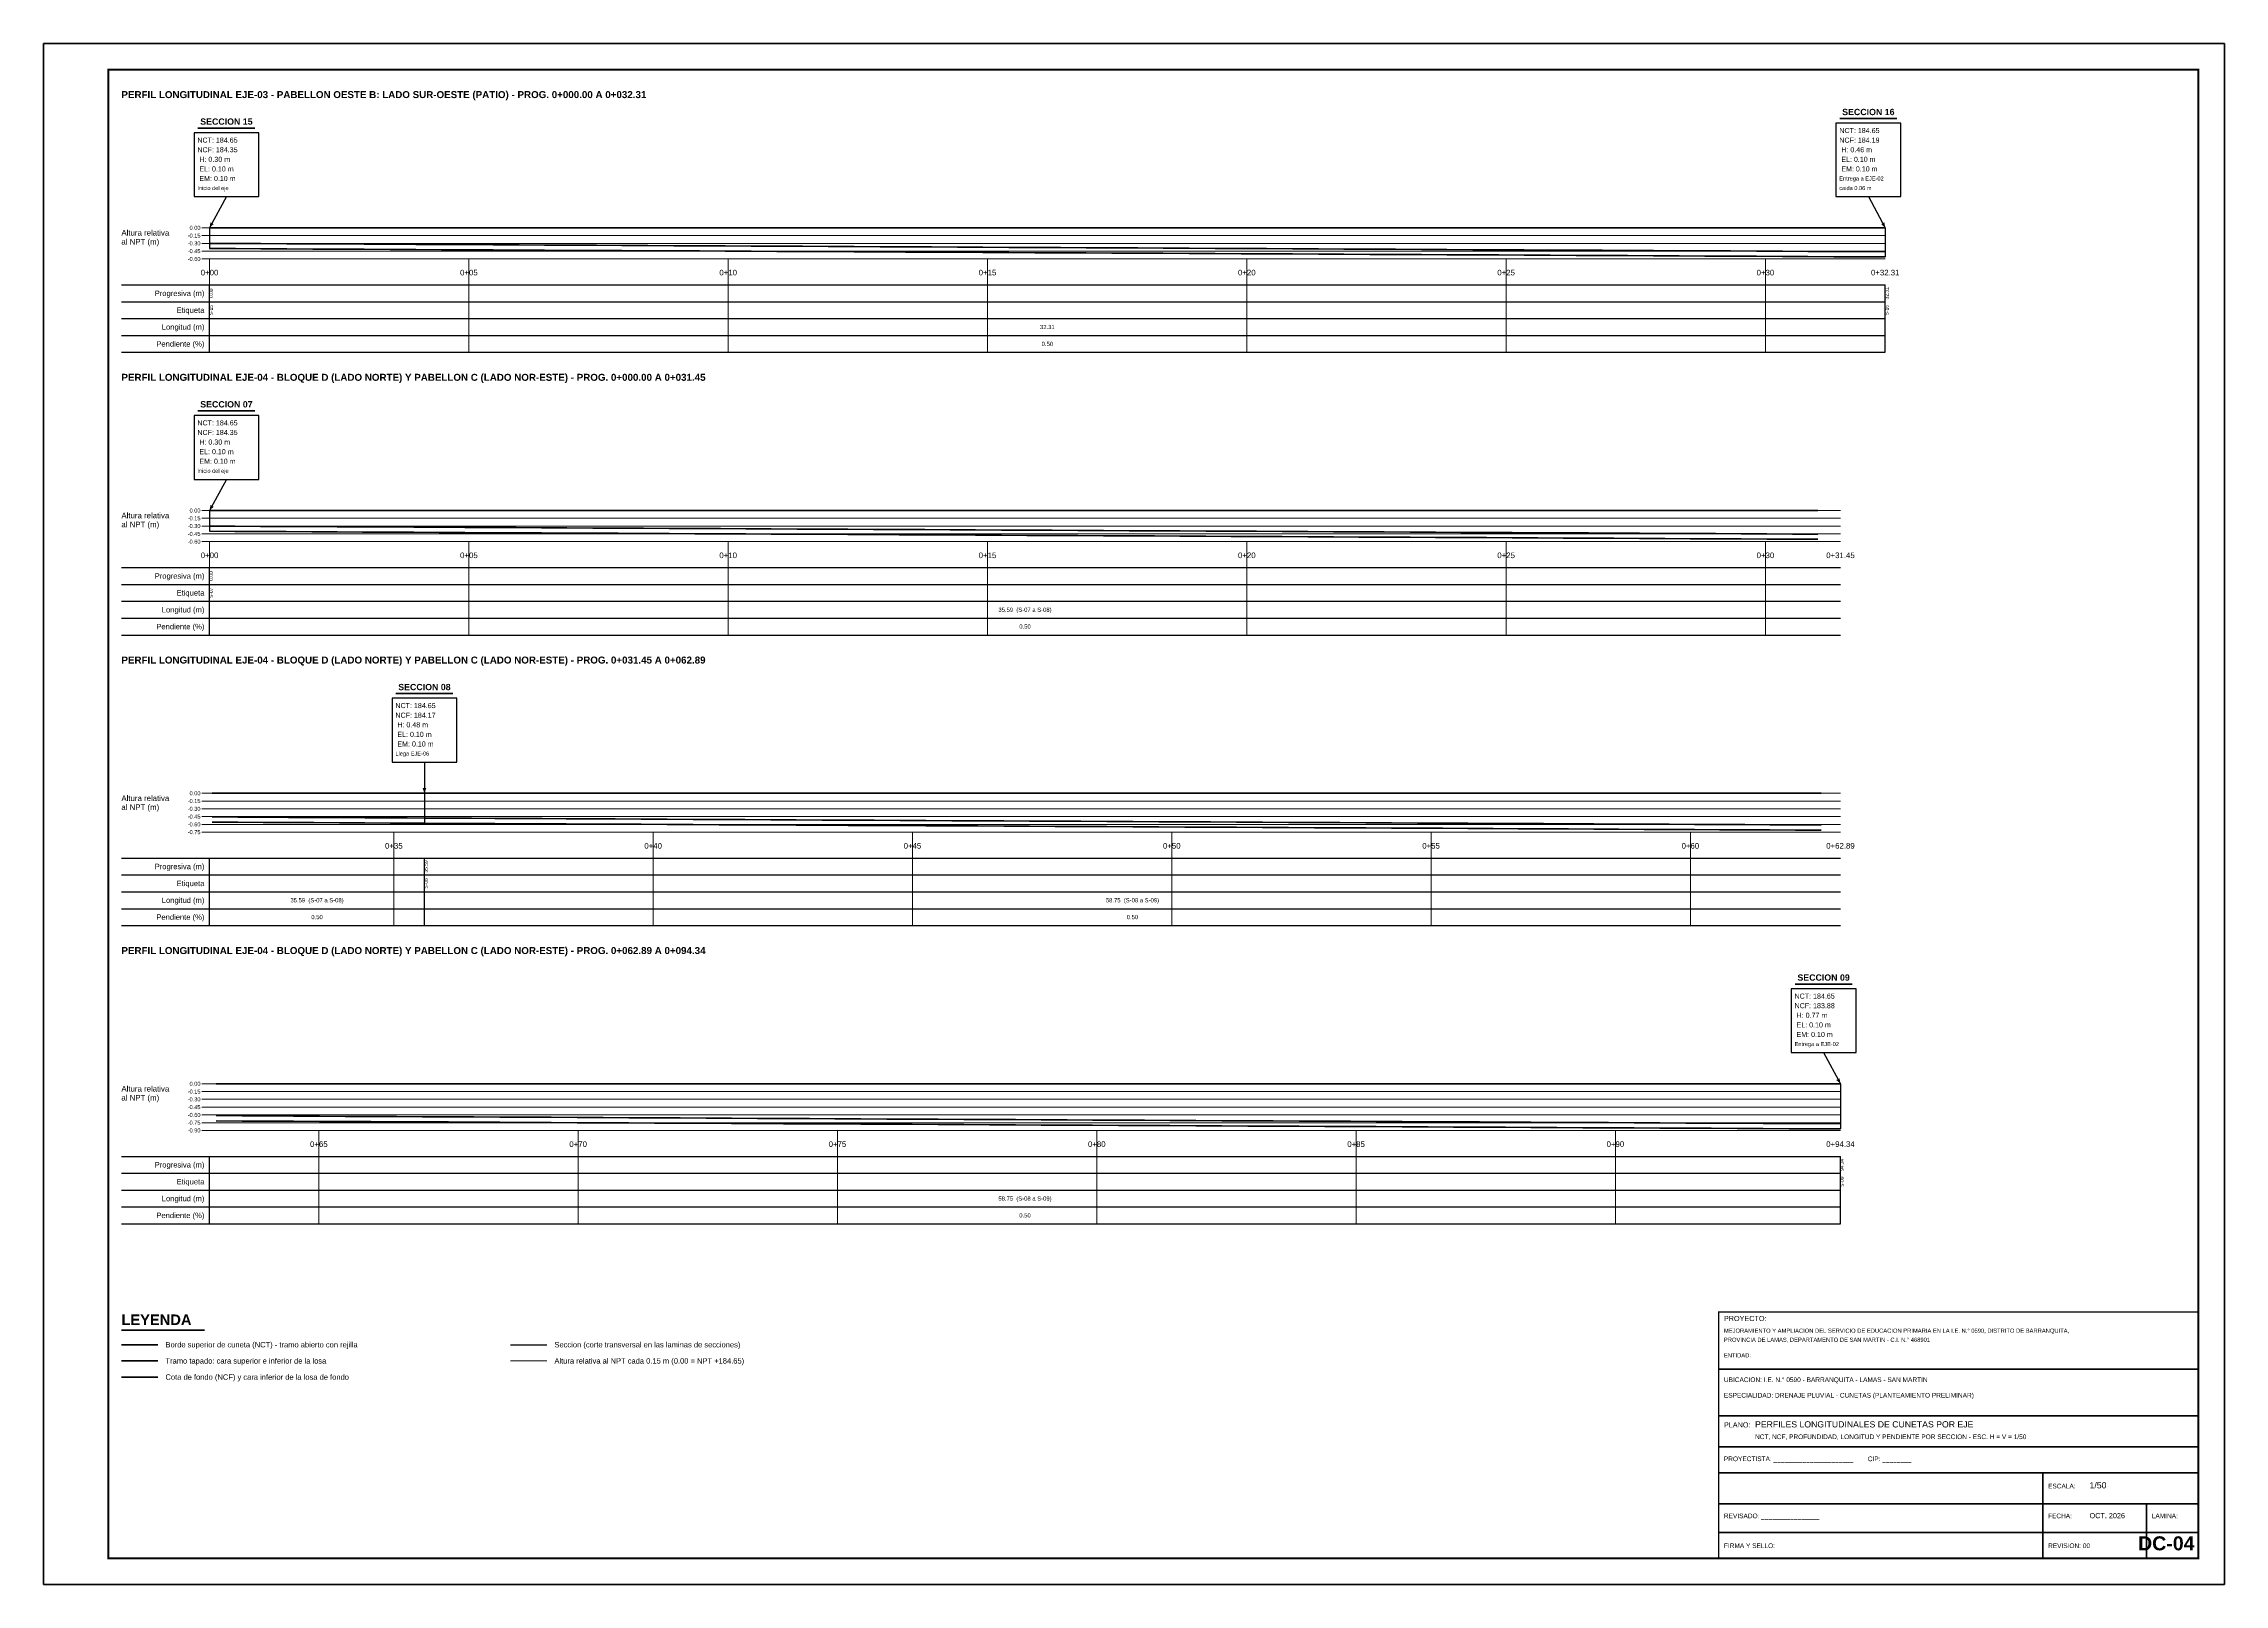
# Model space of a CAD drawing. Header units: metres. Extents: x 354768 to 355417, y 9249536 to 9250102.
# Drawn here: x 354879.76 to 354921.8, y 9249536 to 9249565.7 of the extents above; entities that cross this region are included whole.
import ezdxf
from ezdxf.enums import TextEntityAlignment as Align

# ---------------------------------------------------------------- set-up
doc = ezdxf.new("R2010")
doc.units = ezdxf.units.M
doc.header["$LTSCALE"] = 0.25
for name, color, linetype, lineweight in [('GRILLA', 9, 'CONTINUOUS', 13), ('MARCO', 7, 'CONTINUOUS', 50), ('PERF-FONDO', 6, 'CONTINUOUS', 35), ('PERF-NCT', 5, 'CONTINUOUS', 35), ('PERF-REF', 9, 'CONTINUOUS', 9), ('PERF-SECCION', 1, 'CONTINUOUS', 25), ('PERF-TAPA', 3, 'CONTINUOUS', 35), ('ROTULO', 7, 'CONTINUOUS', 35), ('TITULOS', 160, 'CONTINUOUS', 35)]:
    doc.layers.add(name, color=color, linetype=linetype, lineweight=lineweight)
for name, color, linetype in [('GUITARRA', 8, 'CONTINUOUS'), ('LEYENDA', 7, 'CONTINUOUS'), ('PERF-CAJA', 7, 'CONTINUOUS'), ('ROTULO-TEXTO', 7, 'CONTINUOUS'), ('TEXTOS', 7, 'CONTINUOUS')]:
    doc.layers.add(name, color=color, linetype=linetype)
doc.styles.get("Standard").update_dxf_attribs({"font": 'arial.ttf'})
doc.styles.add('TITULOS', font='arialbd.ttf')

msp = doc.modelspace()

# ---------------------------------------------------------------- linework, layer by layer
at = {"layer": 'GRILLA'}
for p, q in [((354882.955, 9249561.55), (354882.955, 9249559.75)), ((354887.955, 9249561.55), (354887.955, 9249559.75)), ((354892.955, 9249561.55), (354892.955, 9249559.75)), ((354897.955, 9249561.55), (354897.955, 9249559.75)), ((354902.955, 9249561.55), (354902.955, 9249559.75)), ((354907.955, 9249561.55), (354907.955, 9249559.75)), ((354912.955, 9249561.55), (354912.955, 9249559.75)), ((354882.955, 9249556.1), (354882.955, 9249554.3)), ((354887.955, 9249556.1), (354887.955, 9249554.3)), ((354892.955, 9249556.1), (354892.955, 9249554.3)), ((354897.955, 9249556.1), (354897.955, 9249554.3)), ((354902.955, 9249556.1), (354902.955, 9249554.3)), ((354907.955, 9249556.1), (354907.955, 9249554.3)), ((354912.955, 9249556.1), (354912.955, 9249554.3)), ((354886.508, 9249550.5), (354886.508, 9249548.7)), ((354891.508, 9249550.5), (354891.508, 9249548.7)), ((354896.508, 9249550.5), (354896.508, 9249548.7)), ((354901.508, 9249550.5), (354901.508, 9249548.7)), ((354906.508, 9249550.5), (354906.508, 9249548.7)), ((354911.508, 9249550.5), (354911.508, 9249548.7)), ((354885.062, 9249544.75), (354885.062, 9249542.95)), ((354890.062, 9249544.75), (354890.062, 9249542.95)), ((354895.062, 9249544.75), (354895.062, 9249542.95)), ((354900.062, 9249544.75), (354900.062, 9249542.95)), ((354905.062, 9249544.75), (354905.062, 9249542.95)), ((354910.062, 9249544.75), (354910.062, 9249542.95))]:
    msp.add_line(p, q, dxfattribs=at)
at = {"layer": 'GUITARRA'}
for p, q in [((354881.255, 9249561.05), (354915.265, 9249561.05)), ((354882.955, 9249559.75), (354882.955, 9249561.05)), ((354882.955, 9249559.75), (354882.955, 9249561.05)), ((354915.265, 9249559.75), (354915.265, 9249561.05)), ((354881.255, 9249560.725), (354915.265, 9249560.725)), ((354881.255, 9249560.4), (354915.265, 9249560.4)), ((354881.255, 9249560.075), (354915.265, 9249560.075)), ((354881.255, 9249559.75), (354915.265, 9249559.75)), ((354881.255, 9249555.6), (354914.402, 9249555.6)), ((354882.955, 9249554.3), (354882.955, 9249555.6)), ((354882.955, 9249554.3), (354882.955, 9249555.6)), ((354881.255, 9249555.275), (354914.402, 9249555.275)), ((354881.255, 9249554.95), (354914.402, 9249554.95)), ((354881.255, 9249554.625), (354914.402, 9249554.625)), ((354881.255, 9249554.3), (354914.402, 9249554.3)), ((354881.255, 9249550), (354914.402, 9249550)), ((354882.955, 9249548.7), (354882.955, 9249550)), ((354887.098, 9249548.7), (354887.098, 9249550)), ((354881.255, 9249549.675), (354914.402, 9249549.675)), ((354881.255, 9249549.35), (354914.402, 9249549.35)), ((354881.255, 9249549.025), (354914.402, 9249549.025)), ((354881.255, 9249548.7), (354914.402, 9249548.7)), ((354881.255, 9249544.25), (354914.402, 9249544.25)), ((354882.955, 9249542.95), (354882.955, 9249544.25)), ((354914.402, 9249542.95), (354914.402, 9249544.25)), ((354881.255, 9249543.925), (354914.402, 9249543.925)), ((354881.255, 9249543.6), (354914.402, 9249543.6)), ((354881.255, 9249543.275), (354914.402, 9249543.275)), ((354881.255, 9249542.95), (354914.402, 9249542.95))]:
    msp.add_line(p, q, dxfattribs=at)
at = {"layer": 'MARCO'}
msp.add_lwpolyline([(354879.755, 9249536), (354921.805, 9249536), (354921.805, 9249565.7), (354879.755, 9249565.7)], close=True, dxfattribs=at)
at = {"layer": 'MARCO', "const_width": 0.04}
msp.add_lwpolyline([(354881.005, 9249536.5), (354921.305, 9249536.5), (354921.305, 9249565.2), (354881.005, 9249565.2)], close=True, dxfattribs=at)
at = {"layer": 'PERF-CAJA'}
for p, q in [((354883.28, 9249562.75), (354882.955, 9249562.15)), ((354914.94, 9249562.75), (354915.265, 9249562.15)), ((354883.28, 9249557.3), (354882.955, 9249556.7)), ((354887.098, 9249551.85), (354887.098, 9249551.25)), ((354914.077, 9249546.25), (354914.402, 9249545.65))]:
    msp.add_line(p, q, dxfattribs=at)
for points in [[(354914.315, 9249562.75), (354915.565, 9249562.75), (354915.565, 9249564.165), (354914.315, 9249564.165)], [(354882.655, 9249562.75), (354883.905, 9249562.75), (354883.905, 9249563.98), (354882.655, 9249563.98)], [(354882.655, 9249557.3), (354883.905, 9249557.3), (354883.905, 9249558.53), (354882.655, 9249558.53)], [(354886.473, 9249551.85), (354887.723, 9249551.85), (354887.723, 9249553.08), (354886.473, 9249553.08)], [(354913.452, 9249546.25), (354914.702, 9249546.25), (354914.702, 9249547.48), (354913.452, 9249547.48)]]:
    msp.add_lwpolyline(points, close=True, dxfattribs=at)
for points in [[(354882.955, 9249562.15), (354883.033, 9249562.221), (354882.972, 9249562.255)], [(354915.265, 9249562.15), (354915.248, 9249562.255), (354915.187, 9249562.221)], [(354882.955, 9249556.7), (354883.033, 9249556.771), (354882.972, 9249556.805)], [(354887.098, 9249551.25), (354887.133, 9249551.35), (354887.063, 9249551.35)], [(354914.402, 9249545.65), (354914.385, 9249545.755), (354914.323, 9249545.721)]]:
    msp.add_solid(points, dxfattribs=at)
at = {"layer": 'PERF-FONDO'}
msp.add_line((354881.255, 9249539.996), (354881.955, 9249539.996), dxfattribs=at)
for points in [[(354882.955, 9249561.85), (354883.455, 9249561.848), (354883.945, 9249561.845), (354884.445, 9249561.843), (354884.945, 9249561.84), (354885.445, 9249561.838), (354885.935, 9249561.835), (354886.435, 9249561.833), (354886.935, 9249561.83), (354887.425, 9249561.828), (354887.925, 9249561.825), (354888.425, 9249561.823), (354888.925, 9249561.82), (354889.415, 9249561.818), (354889.915, 9249561.815), (354890.415, 9249561.813), (354890.905, 9249561.81), (354891.405, 9249561.808), (354891.905, 9249561.805), (354892.405, 9249561.803), (354892.895, 9249561.8), (354893.395, 9249561.798), (354893.895, 9249561.795), (354894.385, 9249561.793), (354894.885, 9249561.79), (354895.385, 9249561.788), (354895.885, 9249561.785), (354896.375, 9249561.783), (354896.875, 9249561.78), (354897.375, 9249561.778), (354897.865, 9249561.775), (354898.365, 9249561.773), (354898.865, 9249561.77), (354899.365, 9249561.768), (354899.855, 9249561.765), (354900.355, 9249561.763), (354900.855, 9249561.761), (354901.345, 9249561.758), (354901.845, 9249561.756), (354902.345, 9249561.753), (354902.845, 9249561.751), (354903.335, 9249561.748), (354903.835, 9249561.746), (354904.335, 9249561.743), (354904.825, 9249561.741), (354905.325, 9249561.738), (354905.825, 9249561.736), (354906.325, 9249561.733), (354906.815, 9249561.731), (354907.315, 9249561.728), (354907.815, 9249561.726), (354908.305, 9249561.723), (354908.805, 9249561.721), (354909.305, 9249561.718), (354909.805, 9249561.716), (354910.295, 9249561.713), (354910.795, 9249561.711), (354911.295, 9249561.708), (354911.785, 9249561.706), (354912.285, 9249561.703), (354912.785, 9249561.701), (354913.285, 9249561.698), (354913.775, 9249561.696), (354914.275, 9249561.693), (354914.775, 9249561.691), (354915.265, 9249561.688)], [(354882.955, 9249561.75), (354883.455, 9249561.748), (354883.945, 9249561.745), (354884.445, 9249561.743), (354884.945, 9249561.74), (354885.445, 9249561.738), (354885.935, 9249561.735), (354886.435, 9249561.733), (354886.935, 9249561.73), (354887.425, 9249561.728), (354887.925, 9249561.725), (354888.425, 9249561.723), (354888.925, 9249561.72), (354889.415, 9249561.718), (354889.915, 9249561.715), (354890.415, 9249561.713), (354890.905, 9249561.71), (354891.405, 9249561.708), (354891.905, 9249561.705), (354892.405, 9249561.703), (354892.895, 9249561.7), (354893.395, 9249561.698), (354893.895, 9249561.695), (354894.385, 9249561.693), (354894.885, 9249561.69), (354895.385, 9249561.688), (354895.885, 9249561.685), (354896.375, 9249561.683), (354896.875, 9249561.68), (354897.375, 9249561.678), (354897.865, 9249561.675), (354898.365, 9249561.673), (354898.865, 9249561.67), (354899.365, 9249561.668), (354899.855, 9249561.665), (354900.355, 9249561.663), (354900.855, 9249561.661), (354901.345, 9249561.658), (354901.845, 9249561.656), (354902.345, 9249561.653), (354902.845, 9249561.651), (354903.335, 9249561.648), (354903.835, 9249561.646), (354904.335, 9249561.643), (354904.825, 9249561.641), (354905.325, 9249561.638), (354905.825, 9249561.636), (354906.325, 9249561.633), (354906.815, 9249561.631), (354907.315, 9249561.628), (354907.815, 9249561.626), (354908.305, 9249561.623), (354908.805, 9249561.621), (354909.305, 9249561.618), (354909.805, 9249561.616), (354910.295, 9249561.613), (354910.795, 9249561.611), (354911.295, 9249561.608), (354911.785, 9249561.606), (354912.285, 9249561.603), (354912.785, 9249561.601), (354913.285, 9249561.598), (354913.775, 9249561.596), (354914.275, 9249561.593), (354914.775, 9249561.591), (354915.265, 9249561.588)], [(354882.955, 9249556.4), (354883.445, 9249556.398), (354883.935, 9249556.395), (354884.435, 9249556.393), (354884.925, 9249556.39), (354885.415, 9249556.388), (354885.905, 9249556.385), (354886.405, 9249556.383), (354886.895, 9249556.38), (354887.385, 9249556.378), (354887.875, 9249556.375), (354888.375, 9249556.373), (354888.865, 9249556.37), (354889.355, 9249556.368), (354889.845, 9249556.366), (354890.345, 9249556.363), (354890.835, 9249556.361), (354891.325, 9249556.358), (354891.815, 9249556.356), (354892.315, 9249556.353), (354892.805, 9249556.351), (354893.295, 9249556.348), (354893.785, 9249556.346), (354894.285, 9249556.343), (354894.775, 9249556.341), (354895.265, 9249556.338), (354895.755, 9249556.336), (354896.255, 9249556.334), (354896.745, 9249556.331), (354897.235, 9249556.329), (354897.725, 9249556.326), (354898.225, 9249556.324), (354898.715, 9249556.321), (354899.205, 9249556.319), (354899.695, 9249556.316), (354900.195, 9249556.314), (354900.685, 9249556.311), (354901.175, 9249556.309), (354901.665, 9249556.306), (354902.165, 9249556.304), (354902.655, 9249556.302), (354903.145, 9249556.299), (354903.635, 9249556.297), (354904.135, 9249556.294), (354904.625, 9249556.292), (354905.115, 9249556.289), (354905.605, 9249556.287), (354906.105, 9249556.284), (354906.595, 9249556.282), (354907.085, 9249556.279), (354907.575, 9249556.277), (354908.075, 9249556.274), (354908.565, 9249556.272), (354909.055, 9249556.27), (354909.545, 9249556.267), (354910.035, 9249556.265), (354910.525, 9249556.262), (354911.015, 9249556.26), (354911.505, 9249556.257), (354911.995, 9249556.255), (354912.485, 9249556.252), (354912.985, 9249556.25), (354913.475, 9249556.247), (354913.965, 9249556.245)], [(354882.955, 9249556.3), (354883.445, 9249556.298), (354883.935, 9249556.295), (354884.435, 9249556.293), (354884.925, 9249556.29), (354885.415, 9249556.288), (354885.905, 9249556.285), (354886.405, 9249556.283), (354886.895, 9249556.28), (354887.385, 9249556.278), (354887.875, 9249556.275), (354888.375, 9249556.273), (354888.865, 9249556.27), (354889.355, 9249556.268), (354889.845, 9249556.266), (354890.345, 9249556.263), (354890.835, 9249556.261), (354891.325, 9249556.258), (354891.815, 9249556.256), (354892.315, 9249556.253), (354892.805, 9249556.251), (354893.295, 9249556.248), (354893.785, 9249556.246), (354894.285, 9249556.243), (354894.775, 9249556.241), (354895.265, 9249556.238), (354895.755, 9249556.236), (354896.255, 9249556.234), (354896.745, 9249556.231), (354897.235, 9249556.229), (354897.725, 9249556.226), (354898.225, 9249556.224), (354898.715, 9249556.221), (354899.205, 9249556.219), (354899.695, 9249556.216), (354900.195, 9249556.214), (354900.685, 9249556.211), (354901.175, 9249556.209), (354901.665, 9249556.206), (354902.165, 9249556.204), (354902.655, 9249556.202), (354903.145, 9249556.199), (354903.635, 9249556.197), (354904.135, 9249556.194), (354904.625, 9249556.192), (354905.115, 9249556.189), (354905.605, 9249556.187), (354906.105, 9249556.184), (354906.595, 9249556.182), (354907.085, 9249556.179), (354907.575, 9249556.177), (354908.075, 9249556.174), (354908.565, 9249556.172), (354909.055, 9249556.17), (354909.545, 9249556.167), (354910.035, 9249556.165), (354910.525, 9249556.162), (354911.015, 9249556.16), (354911.505, 9249556.157), (354911.995, 9249556.155), (354912.485, 9249556.152), (354912.985, 9249556.15), (354913.475, 9249556.147), (354913.965, 9249556.145)], [(354883.008, 9249550.793), (354883.498, 9249550.79), (354883.988, 9249550.788), (354884.478, 9249550.785), (354884.968, 9249550.783), (354885.458, 9249550.78), (354885.948, 9249550.778), (354886.438, 9249550.775), (354886.768, 9249550.774), (354887.098, 9249550.772), (354887.558, 9249550.77), (354888.008, 9249550.768), (354888.458, 9249550.765), (354888.918, 9249550.763), (354889.368, 9249550.761), (354889.828, 9249550.758), (354890.278, 9249550.756), (354890.778, 9249550.754), (354891.278, 9249550.751), (354891.778, 9249550.749), (354892.278, 9249550.746), (354892.778, 9249550.744), (354893.278, 9249550.741), (354893.778, 9249550.739), (354894.268, 9249550.736), (354894.768, 9249550.734), (354895.268, 9249550.731), (354895.768, 9249550.729), (354896.268, 9249550.726), (354896.768, 9249550.724), (354897.268, 9249550.721), (354897.768, 9249550.719), (354898.268, 9249550.716), (354898.768, 9249550.714), (354899.258, 9249550.711), (354899.758, 9249550.709), (354900.258, 9249550.706), (354900.758, 9249550.704), (354901.258, 9249550.701), (354901.758, 9249550.699), (354902.258, 9249550.696), (354902.758, 9249550.694), (354903.258, 9249550.691), (354903.758, 9249550.689), (354904.258, 9249550.686), (354904.748, 9249550.684), (354905.248, 9249550.681), (354905.748, 9249550.679), (354906.248, 9249550.676), (354906.738, 9249550.674), (354907.218, 9249550.671), (354907.708, 9249550.669), (354908.188, 9249550.667), (354908.678, 9249550.664), (354909.158, 9249550.662), (354909.648, 9249550.659), (354910.128, 9249550.657), (354910.618, 9249550.654), (354911.098, 9249550.652), (354911.588, 9249550.65), (354912.068, 9249550.647), (354912.558, 9249550.645), (354913.038, 9249550.642), (354913.538, 9249550.64), (354914.028, 9249550.637)], [(354883.008, 9249550.693), (354883.498, 9249550.69), (354883.988, 9249550.688), (354884.478, 9249550.685), (354884.968, 9249550.683), (354885.458, 9249550.68), (354885.948, 9249550.678), (354886.438, 9249550.675), (354886.768, 9249550.674), (354887.098, 9249550.672), (354887.558, 9249550.67), (354888.008, 9249550.668), (354888.458, 9249550.665), (354888.918, 9249550.663), (354889.368, 9249550.661), (354889.828, 9249550.658), (354890.278, 9249550.656), (354890.778, 9249550.654), (354891.278, 9249550.651), (354891.778, 9249550.649), (354892.278, 9249550.646), (354892.778, 9249550.644), (354893.278, 9249550.641), (354893.778, 9249550.639), (354894.268, 9249550.636), (354894.768, 9249550.634), (354895.268, 9249550.631), (354895.768, 9249550.629), (354896.268, 9249550.626), (354896.768, 9249550.624), (354897.268, 9249550.621), (354897.768, 9249550.619), (354898.268, 9249550.616), (354898.768, 9249550.614), (354899.258, 9249550.611), (354899.758, 9249550.609), (354900.258, 9249550.606), (354900.758, 9249550.604), (354901.258, 9249550.601), (354901.758, 9249550.599), (354902.258, 9249550.596), (354902.758, 9249550.594), (354903.258, 9249550.591), (354903.758, 9249550.589), (354904.258, 9249550.586), (354904.748, 9249550.584), (354905.248, 9249550.581), (354905.748, 9249550.579), (354906.248, 9249550.576), (354906.738, 9249550.574), (354907.218, 9249550.571), (354907.708, 9249550.569), (354908.188, 9249550.567), (354908.678, 9249550.564), (354909.158, 9249550.562), (354909.648, 9249550.559), (354910.128, 9249550.557), (354910.618, 9249550.554), (354911.098, 9249550.552), (354911.588, 9249550.55), (354912.068, 9249550.547), (354912.558, 9249550.545), (354913.038, 9249550.542), (354913.538, 9249550.54), (354914.028, 9249550.537)], [(354883.082, 9249545.035), (354883.582, 9249545.032), (354884.082, 9249545.03), (354884.572, 9249545.027), (354885.072, 9249545.025), (354885.572, 9249545.022), (354886.062, 9249545.02), (354886.562, 9249545.017), (354887.062, 9249545.015), (354887.562, 9249545.013), (354888.052, 9249545.01), (354888.552, 9249545.008), (354889.052, 9249545.005), (354889.542, 9249545.003), (354890.042, 9249545), (354890.542, 9249544.998), (354891.042, 9249544.995), (354891.532, 9249544.993), (354892.032, 9249544.99), (354892.532, 9249544.988), (354893.022, 9249544.985), (354893.522, 9249544.983), (354894.022, 9249544.98), (354894.522, 9249544.978), (354895.012, 9249544.975), (354895.512, 9249544.973), (354896.012, 9249544.97), (354896.502, 9249544.968), (354897.002, 9249544.965), (354897.502, 9249544.963), (354897.992, 9249544.96), (354898.492, 9249544.958), (354898.992, 9249544.955), (354899.492, 9249544.953), (354899.982, 9249544.95), (354900.482, 9249544.948), (354900.982, 9249544.945), (354901.472, 9249544.943), (354901.972, 9249544.94), (354902.472, 9249544.938), (354902.972, 9249544.935), (354903.462, 9249544.933), (354903.962, 9249544.93), (354904.462, 9249544.928), (354904.952, 9249544.926), (354905.452, 9249544.923), (354905.952, 9249544.921), (354906.452, 9249544.918), (354906.942, 9249544.916), (354907.442, 9249544.913), (354907.942, 9249544.911), (354908.432, 9249544.908), (354908.932, 9249544.906), (354909.432, 9249544.903), (354909.932, 9249544.901), (354910.422, 9249544.898), (354910.922, 9249544.896), (354911.422, 9249544.893), (354911.912, 9249544.891), (354912.412, 9249544.888), (354912.912, 9249544.886), (354913.412, 9249544.883), (354913.902, 9249544.881), (354914.402, 9249544.878)], [(354883.082, 9249544.935), (354883.582, 9249544.932), (354884.082, 9249544.93), (354884.572, 9249544.927), (354885.072, 9249544.925), (354885.572, 9249544.922), (354886.062, 9249544.92), (354886.562, 9249544.917), (354887.062, 9249544.915), (354887.562, 9249544.913), (354888.052, 9249544.91), (354888.552, 9249544.908), (354889.052, 9249544.905), (354889.542, 9249544.903), (354890.042, 9249544.9), (354890.542, 9249544.898), (354891.042, 9249544.895), (354891.532, 9249544.893), (354892.032, 9249544.89), (354892.532, 9249544.888), (354893.022, 9249544.885), (354893.522, 9249544.883), (354894.022, 9249544.88), (354894.522, 9249544.878), (354895.012, 9249544.875), (354895.512, 9249544.873), (354896.012, 9249544.87), (354896.502, 9249544.868), (354897.002, 9249544.865), (354897.502, 9249544.863), (354897.992, 9249544.86), (354898.492, 9249544.858), (354898.992, 9249544.855), (354899.492, 9249544.853), (354899.982, 9249544.85), (354900.482, 9249544.848), (354900.982, 9249544.845), (354901.472, 9249544.843), (354901.972, 9249544.84), (354902.472, 9249544.838), (354902.972, 9249544.835), (354903.462, 9249544.833), (354903.962, 9249544.83), (354904.462, 9249544.828), (354904.952, 9249544.826), (354905.452, 9249544.823), (354905.952, 9249544.821), (354906.452, 9249544.818), (354906.942, 9249544.816), (354907.442, 9249544.813), (354907.942, 9249544.811), (354908.432, 9249544.808), (354908.932, 9249544.806), (354909.432, 9249544.803), (354909.932, 9249544.801), (354910.422, 9249544.798), (354910.922, 9249544.796), (354911.422, 9249544.793), (354911.912, 9249544.791), (354912.412, 9249544.788), (354912.912, 9249544.786), (354913.412, 9249544.783), (354913.902, 9249544.781), (354914.402, 9249544.778)]]:
    msp.add_lwpolyline(points, dxfattribs=at)
at = {"layer": 'PERF-NCT'}
msp.add_line((354881.255, 9249540.62), (354881.955, 9249540.62), dxfattribs=at)
for points in [[(354882.955, 9249562.15), (354883.455, 9249562.15), (354883.945, 9249562.15), (354884.445, 9249562.15), (354884.945, 9249562.15), (354885.445, 9249562.15), (354885.935, 9249562.15), (354886.435, 9249562.15), (354886.935, 9249562.15), (354887.425, 9249562.15), (354887.925, 9249562.15), (354888.425, 9249562.15), (354888.925, 9249562.15), (354889.415, 9249562.15), (354889.915, 9249562.15), (354890.415, 9249562.15), (354890.905, 9249562.15), (354891.405, 9249562.15), (354891.905, 9249562.15), (354892.405, 9249562.15), (354892.895, 9249562.15), (354893.395, 9249562.15), (354893.895, 9249562.15), (354894.385, 9249562.15), (354894.885, 9249562.15), (354895.385, 9249562.15), (354895.885, 9249562.15), (354896.375, 9249562.15), (354896.875, 9249562.15), (354897.375, 9249562.15), (354897.865, 9249562.15), (354898.365, 9249562.15), (354898.865, 9249562.15), (354899.365, 9249562.15), (354899.855, 9249562.15), (354900.355, 9249562.15), (354900.855, 9249562.15), (354901.345, 9249562.15), (354901.845, 9249562.15), (354902.345, 9249562.15), (354902.845, 9249562.15), (354903.335, 9249562.15), (354903.835, 9249562.15), (354904.335, 9249562.15), (354904.825, 9249562.15), (354905.325, 9249562.15), (354905.825, 9249562.15), (354906.325, 9249562.15), (354906.815, 9249562.15), (354907.315, 9249562.15), (354907.815, 9249562.15), (354908.305, 9249562.15), (354908.805, 9249562.15), (354909.305, 9249562.15), (354909.805, 9249562.15), (354910.295, 9249562.15), (354910.795, 9249562.15), (354911.295, 9249562.15), (354911.785, 9249562.15), (354912.285, 9249562.15), (354912.785, 9249562.15), (354913.285, 9249562.15), (354913.775, 9249562.15), (354914.275, 9249562.15), (354914.775, 9249562.15), (354915.265, 9249562.15)], [(354882.955, 9249556.7), (354883.445, 9249556.7), (354883.935, 9249556.7), (354884.435, 9249556.7), (354884.925, 9249556.7), (354885.415, 9249556.7), (354885.905, 9249556.7), (354886.405, 9249556.7), (354886.895, 9249556.7), (354887.385, 9249556.7), (354887.875, 9249556.7), (354888.375, 9249556.7), (354888.865, 9249556.7), (354889.355, 9249556.7), (354889.845, 9249556.7), (354890.345, 9249556.7), (354890.835, 9249556.7), (354891.325, 9249556.7), (354891.815, 9249556.7), (354892.315, 9249556.7), (354892.805, 9249556.7), (354893.295, 9249556.7), (354893.785, 9249556.7), (354894.285, 9249556.7), (354894.775, 9249556.7), (354895.265, 9249556.7), (354895.755, 9249556.7), (354896.255, 9249556.7), (354896.745, 9249556.7), (354897.235, 9249556.7), (354897.725, 9249556.7), (354898.225, 9249556.7), (354898.715, 9249556.7), (354899.205, 9249556.7), (354899.695, 9249556.7), (354900.195, 9249556.7), (354900.685, 9249556.7), (354901.175, 9249556.7), (354901.665, 9249556.7), (354902.165, 9249556.7), (354902.655, 9249556.7), (354903.145, 9249556.7), (354903.635, 9249556.7), (354904.135, 9249556.7), (354904.625, 9249556.7), (354905.115, 9249556.7), (354905.605, 9249556.7), (354906.105, 9249556.7), (354906.595, 9249556.7), (354907.085, 9249556.7), (354907.575, 9249556.7), (354908.075, 9249556.7), (354908.565, 9249556.7), (354909.055, 9249556.7), (354909.545, 9249556.7), (354910.035, 9249556.7), (354910.525, 9249556.7), (354911.015, 9249556.7), (354911.505, 9249556.7), (354911.995, 9249556.7), (354912.485, 9249556.7), (354912.985, 9249556.7), (354913.475, 9249556.7), (354913.965, 9249556.7)], [(354883.008, 9249551.25), (354883.498, 9249551.25), (354883.988, 9249551.25), (354884.478, 9249551.25), (354884.968, 9249551.25), (354885.458, 9249551.25), (354885.948, 9249551.25), (354886.438, 9249551.25), (354886.768, 9249551.25), (354887.098, 9249551.25), (354887.558, 9249551.25), (354888.008, 9249551.25), (354888.458, 9249551.25), (354888.918, 9249551.25), (354889.368, 9249551.25), (354889.828, 9249551.25), (354890.278, 9249551.25), (354890.778, 9249551.25), (354891.278, 9249551.25), (354891.778, 9249551.25), (354892.278, 9249551.25), (354892.778, 9249551.25), (354893.278, 9249551.25), (354893.778, 9249551.25), (354894.268, 9249551.25), (354894.768, 9249551.25), (354895.268, 9249551.25), (354895.768, 9249551.25), (354896.268, 9249551.25), (354896.768, 9249551.25), (354897.268, 9249551.25), (354897.768, 9249551.25), (354898.268, 9249551.25), (354898.768, 9249551.25), (354899.258, 9249551.25), (354899.758, 9249551.25), (354900.258, 9249551.25), (354900.758, 9249551.25), (354901.258, 9249551.25), (354901.758, 9249551.25), (354902.258, 9249551.25), (354902.758, 9249551.25), (354903.258, 9249551.25), (354903.758, 9249551.25), (354904.258, 9249551.25), (354904.748, 9249551.25), (354905.248, 9249551.25), (354905.748, 9249551.25), (354906.248, 9249551.25), (354906.738, 9249551.25), (354907.218, 9249551.25), (354907.708, 9249551.25), (354908.188, 9249551.25), (354908.678, 9249551.25), (354909.158, 9249551.25), (354909.648, 9249551.25), (354910.128, 9249551.25), (354910.618, 9249551.25), (354911.098, 9249551.25), (354911.588, 9249551.25), (354912.068, 9249551.25), (354912.558, 9249551.25), (354913.038, 9249551.25), (354913.538, 9249551.25), (354914.028, 9249551.25)], [(354883.082, 9249545.65), (354883.582, 9249545.65), (354884.082, 9249545.65), (354884.572, 9249545.65), (354885.072, 9249545.65), (354885.572, 9249545.65), (354886.062, 9249545.65), (354886.562, 9249545.65), (354887.062, 9249545.65), (354887.562, 9249545.65), (354888.052, 9249545.65), (354888.552, 9249545.65), (354889.052, 9249545.65), (354889.542, 9249545.65), (354890.042, 9249545.65), (354890.542, 9249545.65), (354891.042, 9249545.65), (354891.532, 9249545.65), (354892.032, 9249545.65), (354892.532, 9249545.65), (354893.022, 9249545.65), (354893.522, 9249545.65), (354894.022, 9249545.65), (354894.522, 9249545.65), (354895.012, 9249545.65), (354895.512, 9249545.65), (354896.012, 9249545.65), (354896.502, 9249545.65), (354897.002, 9249545.65), (354897.502, 9249545.65), (354897.992, 9249545.65), (354898.492, 9249545.65), (354898.992, 9249545.65), (354899.492, 9249545.65), (354899.982, 9249545.65), (354900.482, 9249545.65), (354900.982, 9249545.65), (354901.472, 9249545.65), (354901.972, 9249545.65), (354902.472, 9249545.65), (354902.972, 9249545.65), (354903.462, 9249545.65), (354903.962, 9249545.65), (354904.462, 9249545.65), (354904.952, 9249545.65), (354905.452, 9249545.65), (354905.952, 9249545.65), (354906.452, 9249545.65), (354906.942, 9249545.65), (354907.442, 9249545.65), (354907.942, 9249545.65), (354908.432, 9249545.65), (354908.932, 9249545.65), (354909.432, 9249545.65), (354909.932, 9249545.65), (354910.422, 9249545.65), (354910.922, 9249545.65), (354911.422, 9249545.65), (354911.912, 9249545.65), (354912.412, 9249545.65), (354912.912, 9249545.65), (354913.412, 9249545.65), (354913.902, 9249545.65), (354914.402, 9249545.65)]]:
    msp.add_lwpolyline(points, dxfattribs=at)
at = {"layer": 'PERF-REF'}
for p, q in [((354882.805, 9249562.15), (354915.265, 9249562.15)), ((354882.805, 9249562), (354915.265, 9249562)), ((354882.805, 9249561.85), (354915.265, 9249561.85)), ((354882.805, 9249561.7), (354915.265, 9249561.7)), ((354882.805, 9249561.55), (354915.265, 9249561.55)), ((354882.805, 9249556.7), (354914.402, 9249556.7)), ((354882.805, 9249556.55), (354914.402, 9249556.55)), ((354882.805, 9249556.4), (354914.402, 9249556.4)), ((354882.805, 9249556.25), (354914.402, 9249556.25)), ((354882.805, 9249556.1), (354914.402, 9249556.1)), ((354882.805, 9249551.25), (354914.402, 9249551.25)), ((354882.805, 9249551.1), (354914.402, 9249551.1)), ((354882.805, 9249550.95), (354914.402, 9249550.95)), ((354882.805, 9249550.8), (354914.402, 9249550.8)), ((354882.805, 9249550.65), (354914.402, 9249550.65)), ((354882.805, 9249550.5), (354914.402, 9249550.5)), ((354882.805, 9249545.65), (354914.402, 9249545.65)), ((354882.805, 9249545.5), (354914.402, 9249545.5)), ((354882.805, 9249545.35), (354914.402, 9249545.35)), ((354882.805, 9249545.2), (354914.402, 9249545.2)), ((354882.805, 9249545.05), (354914.402, 9249545.05)), ((354882.805, 9249544.9), (354914.402, 9249544.9)), ((354882.805, 9249544.75), (354914.402, 9249544.75)), ((354888.755, 9249540.308), (354889.455, 9249540.308))]:
    msp.add_line(p, q, dxfattribs=at)
at = {"layer": 'PERF-SECCION'}
for p, q in [((354882.955, 9249562.15), (354882.955, 9249561.75)), ((354915.265, 9249562.15), (354915.265, 9249561.588)), ((354882.955, 9249556.7), (354882.955, 9249556.3)), ((354887.098, 9249551.25), (354887.098, 9249550.672)), ((354914.402, 9249545.65), (354914.402, 9249544.778)), ((354888.755, 9249540.62), (354889.455, 9249540.62))]:
    msp.add_line(p, q, dxfattribs=at)
at = {"layer": 'PERF-TAPA'}
msp.add_line((354881.255, 9249540.308), (354881.955, 9249540.308), dxfattribs=at)
at = {"layer": 'ROTULO'}
for p, q in [((354912.055, 9249540.15), (354921.305, 9249540.15)), ((354912.055, 9249539.25), (354921.305, 9249539.25)), ((354912.055, 9249538.65), (354921.305, 9249538.65)), ((354912.055, 9249538.15), (354921.305, 9249538.15)), ((354918.305, 9249538.15), (354918.305, 9249536.5)), ((354912.055, 9249537.55), (354921.305, 9249537.55)), ((354920.305, 9249537.55), (354920.305, 9249536.5)), ((354912.055, 9249537), (354921.305, 9249537))]:
    msp.add_line(p, q, dxfattribs=at)
at = {"layer": 'ROTULO', "const_width": 0.025}
msp.add_lwpolyline([(354912.055, 9249536.5), (354921.305, 9249536.5), (354921.305, 9249541.25), (354912.055, 9249541.25)], close=True, dxfattribs=at)
at = {"layer": 'TITULOS'}
for p, q in [((354882.73, 9249564.07), (354883.83, 9249564.07)), ((354914.39, 9249564.255), (354915.49, 9249564.255)), ((354882.73, 9249558.62), (354883.83, 9249558.62)), ((354886.548, 9249553.17), (354887.648, 9249553.17)), ((354913.527, 9249547.57), (354914.627, 9249547.57)), ((354881.255, 9249540.9), (354882.855, 9249540.9))]:
    msp.add_line(p, q, dxfattribs=at)

# ---------------------------------------------------------------- texts
at = {"layer": 'LEYENDA'}
for s, p in [('Borde superior de cuneta (NCT) - tramo abierto con rejilla', (354882.105, 9249540.62)), ('Seccion (corte transversal en las laminas de secciones)', (354889.605, 9249540.62)), ('Tramo tapado: cara superior e inferior de la losa', (354882.105, 9249540.308)), ('Cota de fondo (NCF) y cara inferior de la losa de fondo', (354882.105, 9249539.996)), ('Altura relativa al NPT cada 0.15 m (0.00 = NPT +184.65)', (354889.605, 9249540.308))]:
    msp.add_text(s, height=0.104, dxfattribs=at).set_placement(p, align=Align.MIDDLE_LEFT)
at = {"layer": 'ROTULO-TEXTO'}
for s, height, p in [('MEJORAMIENTO Y AMPLIACION DEL SERVICIO DE EDUCACION PRIMARIA EN LA I.E. N.° 0590, DISTRITO DE BARRANQUITA,', 0.08, (354912.155, 9249540.85)), ('PROYECTO:', 0.1, (354912.155, 9249541.075)), ('PROVINCIA DE LAMAS, DEPARTAMENTO DE SAN MARTIN - C.I. N.° 468901', 0.08, (354912.155, 9249540.675)), ('ENTIDAD:', 0.08, (354912.155, 9249540.375)), ('UBICACION: I.E. N.° 0590 - BARRANQUITA - LAMAS - SAN MARTIN', 0.09, (354912.155, 9249539.9)), ('ESPECIALIDAD: DRENAJE PLUVIAL - CUNETAS (PLANTEAMIENTO PRELIMINAR)', 0.09, (354912.155, 9249539.6)), ('PLANO:', 0.1, (354912.155, 9249539.025)), ('NCT, NCF, PROFUNDIDAD, LONGITUD Y PENDIENTE POR SECCION - ESC. H = V = 1/50', 0.09, (354912.755, 9249538.8)), ('PERFILES LONGITUDINALES DE CUNETAS POR EJE', 0.12, (354912.755, 9249539.025)), ('PROYECTISTA: ______________________        CIP: ________', 0.09, (354912.155, 9249538.375)), ('ESCALA:', 0.09, (354918.405, 9249537.85)), ('1/50', 0.12, (354919.205, 9249537.85)), ('REVISADO: ________________', 0.09, (354912.155, 9249537.275)), ('FECHA:', 0.09, (354918.405, 9249537.275)), ('OCT. 2026', 0.1, (354919.205, 9249537.275)), ('LAMINA:', 0.09, (354920.405, 9249537.275)), ('FIRMA Y SELLO:', 0.09, (354912.155, 9249536.7)), ('REVISION: 00', 0.09, (354918.405, 9249536.7))]:
    msp.add_text(s, height=height, dxfattribs=at).set_placement(p)
at = {"layer": 'TEXTOS'}
for s, height, p in [('NCT: 184.65', 0.09788, (354914.38, 9249564.025)), ('NCT: 184.65', 0.09788, (354882.72, 9249563.84)), ('NCF: 184.35', 0.09788, (354882.72, 9249563.655)), ('NCF: 184.19', 0.09788, (354914.38, 9249563.84)), (' H: 0.46 m', 0.0979, (354914.38, 9249563.655)), (' H: 0.30 m', 0.0979, (354882.72, 9249563.47)), (' EL: 0.10 m', 0.09788, (354882.72, 9249563.285)), (' EL: 0.10 m', 0.09788, (354914.38, 9249563.47)), (' EM: 0.10 m', 0.09788, (354914.38, 9249563.285)), ('Inicio del eje', 0.07762, (354882.72, 9249562.915)), (' EM: 0.10 m', 0.09788, (354882.72, 9249563.1)), ('caida 0.06 m', 0.07762, (354914.38, 9249562.915)), ('Entrega a EJE-02', 0.07762, (354914.38, 9249563.1)), ('NCT: 184.65', 0.09788, (354882.72, 9249558.39)), ('NCF: 184.35', 0.09788, (354882.72, 9249558.205)), (' H: 0.30 m', 0.0979, (354882.72, 9249558.02)), (' EL: 0.10 m', 0.09788, (354882.72, 9249557.835)), (' EM: 0.10 m', 0.09788, (354882.72, 9249557.65)), ('Inicio del eje', 0.07762, (354882.72, 9249557.465)), ('NCT: 184.65', 0.09788, (354886.538, 9249552.94)), ('NCF: 184.17', 0.09788, (354886.538, 9249552.755)), (' H: 0.48 m', 0.0979, (354886.538, 9249552.57)), (' EL: 0.10 m', 0.09788, (354886.538, 9249552.385)), (' EM: 0.10 m', 0.09788, (354886.538, 9249552.2)), ('Llega EJE-06', 0.07762, (354886.538, 9249552.015)), ('NCT: 184.65', 0.09788, (354913.517, 9249547.34)), ('NCF: 183.88', 0.09788, (354913.517, 9249547.155)), (' H: 0.77 m', 0.0979, (354913.517, 9249546.97)), (' EL: 0.10 m', 0.09788, (354913.517, 9249546.785)), ('Entrega a EJE-02', 0.07762, (354913.517, 9249546.415)), (' EM: 0.10 m', 0.09788, (354913.517, 9249546.6))]:
    msp.add_text(s, height=height, dxfattribs=at).set_placement(p, align=Align.MIDDLE_LEFT)
for s, p in [('Altura relativa', (354881.255, 9249562)), ('al NPT (m)', (354881.255, 9249561.827)), ('Altura relativa', (354881.255, 9249556.55)), ('al NPT (m)', (354881.255, 9249556.377)), ('Altura relativa', (354881.255, 9249551.1)), ('al NPT (m)', (354881.255, 9249550.927)), ('Altura relativa', (354881.255, 9249545.5)), ('al NPT (m)', (354881.255, 9249545.327))]:
    msp.add_text(s, height=0.108, dxfattribs=at).set_placement(p)
for s, height, p in [('-0.15', 0.0776, (354882.78, 9249562)), ('0.00', 0.0776, (354882.78, 9249562.15)), ('-0.30', 0.0776, (354882.78, 9249561.85)), ('-0.45', 0.0776, (354882.78, 9249561.7)), ('-0.60', 0.0776, (354882.78, 9249561.55)), ('Progresiva (m)', 0.10463, (354882.855, 9249560.887)), ('Longitud (m)', 0.10463, (354882.855, 9249560.238)), ('Etiqueta', 0.1046, (354882.855, 9249560.562)), ('Pendiente (%)', 0.10463, (354882.855, 9249559.912)), ('-0.15', 0.0776, (354882.78, 9249556.55)), ('-0.30', 0.0776, (354882.78, 9249556.4)), ('0.00', 0.0776, (354882.78, 9249556.7)), ('-0.45', 0.0776, (354882.78, 9249556.25)), ('-0.60', 0.0776, (354882.78, 9249556.1)), ('Progresiva (m)', 0.10463, (354882.855, 9249555.438)), ('Etiqueta', 0.1046, (354882.855, 9249555.113)), ('Longitud (m)', 0.10463, (354882.855, 9249554.787)), ('Pendiente (%)', 0.10463, (354882.855, 9249554.463)), ('-0.15', 0.0776, (354882.78, 9249551.1)), ('-0.30', 0.0776, (354882.78, 9249550.95)), ('0.00', 0.0776, (354882.78, 9249551.25)), ('-0.45', 0.0776, (354882.78, 9249550.8)), ('-0.60', 0.0776, (354882.78, 9249550.65)), ('-0.75', 0.0776, (354882.78, 9249550.5)), ('Progresiva (m)', 0.10463, (354882.855, 9249549.838)), ('Etiqueta', 0.1046, (354882.855, 9249549.512)), ('Pendiente (%)', 0.10463, (354882.855, 9249548.863)), ('Longitud (m)', 0.10463, (354882.855, 9249549.188)), ('-0.15', 0.0776, (354882.78, 9249545.5)), ('0.00', 0.0776, (354882.78, 9249545.65)), ('-0.30', 0.0776, (354882.78, 9249545.35)), ('-0.45', 0.0776, (354882.78, 9249545.2)), ('-0.60', 0.0776, (354882.78, 9249545.05)), ('-0.75', 0.0776, (354882.78, 9249544.9)), ('-0.90', 0.0776, (354882.78, 9249544.75)), ('Progresiva (m)', 0.10463, (354882.855, 9249544.088)), ('Etiqueta', 0.1046, (354882.855, 9249543.762)), ('Longitud (m)', 0.10463, (354882.855, 9249543.438)), ('Pendiente (%)', 0.10463, (354882.855, 9249543.113))]:
    msp.add_text(s, height=height, dxfattribs=at).set_placement(p, align=Align.MIDDLE_RIGHT)
for s, p in [('0+00', (354882.955, 9249561.2)), ('0+05', (354887.955, 9249561.2)), ('0+10', (354892.955, 9249561.2)), ('0+15', (354897.955, 9249561.2)), ('0+20', (354902.955, 9249561.2)), ('0+25', (354907.955, 9249561.2)), ('0+30', (354912.955, 9249561.2)), ('0+32.31', (354915.265, 9249561.2)), ('0+00', (354882.955, 9249555.75)), ('0+05', (354887.955, 9249555.75)), ('0+10', (354892.955, 9249555.75)), ('0+15', (354897.955, 9249555.75)), ('0+20', (354902.955, 9249555.75)), ('0+25', (354907.955, 9249555.75)), ('0+30', (354912.955, 9249555.75)), ('0+31.45', (354914.402, 9249555.75)), ('0+35', (354886.508, 9249550.15)), ('0+40', (354891.508, 9249550.15)), ('0+45', (354896.508, 9249550.15)), ('0+50', (354901.508, 9249550.15)), ('0+55', (354906.508, 9249550.15)), ('0+60', (354911.508, 9249550.15)), ('0+62.89', (354914.402, 9249550.15)), ('0+65', (354885.062, 9249544.4)), ('0+70', (354890.062, 9249544.4)), ('0+75', (354895.062, 9249544.4)), ('0+80', (354900.062, 9249544.4)), ('0+85', (354905.062, 9249544.4)), ('0+90', (354910.062, 9249544.4)), ('0+94.34', (354914.402, 9249544.4))]:
    msp.add_text(s, height=0.108, dxfattribs=at).set_placement(p, align=Align.BOTTOM_CENTER)
for s, p in [('0.00', (354882.985, 9249560.887)), ('S-15', (354882.985, 9249560.562)), ('32.31', (354915.295, 9249560.887)), ('S-16', (354915.295, 9249560.562)), ('0.00', (354882.985, 9249555.438)), ('S-07', (354882.985, 9249555.113)), ('35.59', (354887.128, 9249549.838)), ('S-08', (354887.128, 9249549.512)), ('94.34', (354914.432, 9249544.088)), ('S-09', (354914.432, 9249543.762))]:
    msp.add_text(s, height=0.0675, rotation=90, dxfattribs=at).set_placement(p, align=Align.MIDDLE_CENTER)
for s, p in [('32.31', (354899.11, 9249560.238)), ('0.50', (354899.11, 9249559.912)), ('35.59  (S-07 a S-08)', (354898.678, 9249554.787)), ('0.50', (354898.678, 9249554.463)), ('35.59  (S-07 a S-08)', (354885.027, 9249549.188)), ('0.50', (354885.027, 9249548.863)), ('58.75  (S-08 a S-09)', (354900.75, 9249549.188)), ('0.50', (354900.75, 9249548.863)), ('58.75  (S-08 a S-09)', (354898.678, 9249543.438)), ('0.50', (354898.678, 9249543.113))]:
    msp.add_text(s, height=0.081, dxfattribs=at).set_placement(p, align=Align.MIDDLE_CENTER)
at = {"layer": 'TITULOS', "style": 'TITULOS'}
for s, height, p in [('PERFIL LONGITUDINAL EJE-03 - PABELLON OESTE B: LADO SUR-OESTE (PATIO) - PROG. 0+000.00 A 0+032.31', 0.135, (354881.255, 9249564.65)), ('PERFIL LONGITUDINAL EJE-04 - BLOQUE D (LADO NORTE) Y PABELLON C (LADO NOR-ESTE) - PROG. 0+000.00 A 0+031.45', 0.135, (354881.255, 9249559.2)), ('PERFIL LONGITUDINAL EJE-04 - BLOQUE D (LADO NORTE) Y PABELLON C (LADO NOR-ESTE) - PROG. 0+031.45 A 0+062.89', 0.135, (354881.255, 9249553.75)), ('PERFIL LONGITUDINAL EJE-04 - BLOQUE D (LADO NORTE) Y PABELLON C (LADO NOR-ESTE) - PROG. 0+062.89 A 0+094.34', 0.135, (354881.255, 9249548.15)), ('LEYENDA', 0.2025, (354881.255, 9249541))]:
    msp.add_text(s, height=height, dxfattribs=at).set_placement(p)
for s, p in [('SECCION 16', (354914.94, 9249564.285)), ('SECCION 15', (354883.28, 9249564.1)), ('SECCION 07', (354883.28, 9249558.65)), ('SECCION 08', (354887.098, 9249553.2)), ('SECCION 09', (354914.077, 9249547.6))]:
    msp.add_text(s, height=0.1215, dxfattribs=at).set_placement(p, align=Align.BOTTOM_CENTER)
msp.add_text('DC-04', height=0.27, dxfattribs=at).set_placement((354921.23, 9249536.575), align=Align.BOTTOM_RIGHT)

doc.saveas('drawing.dxf')
